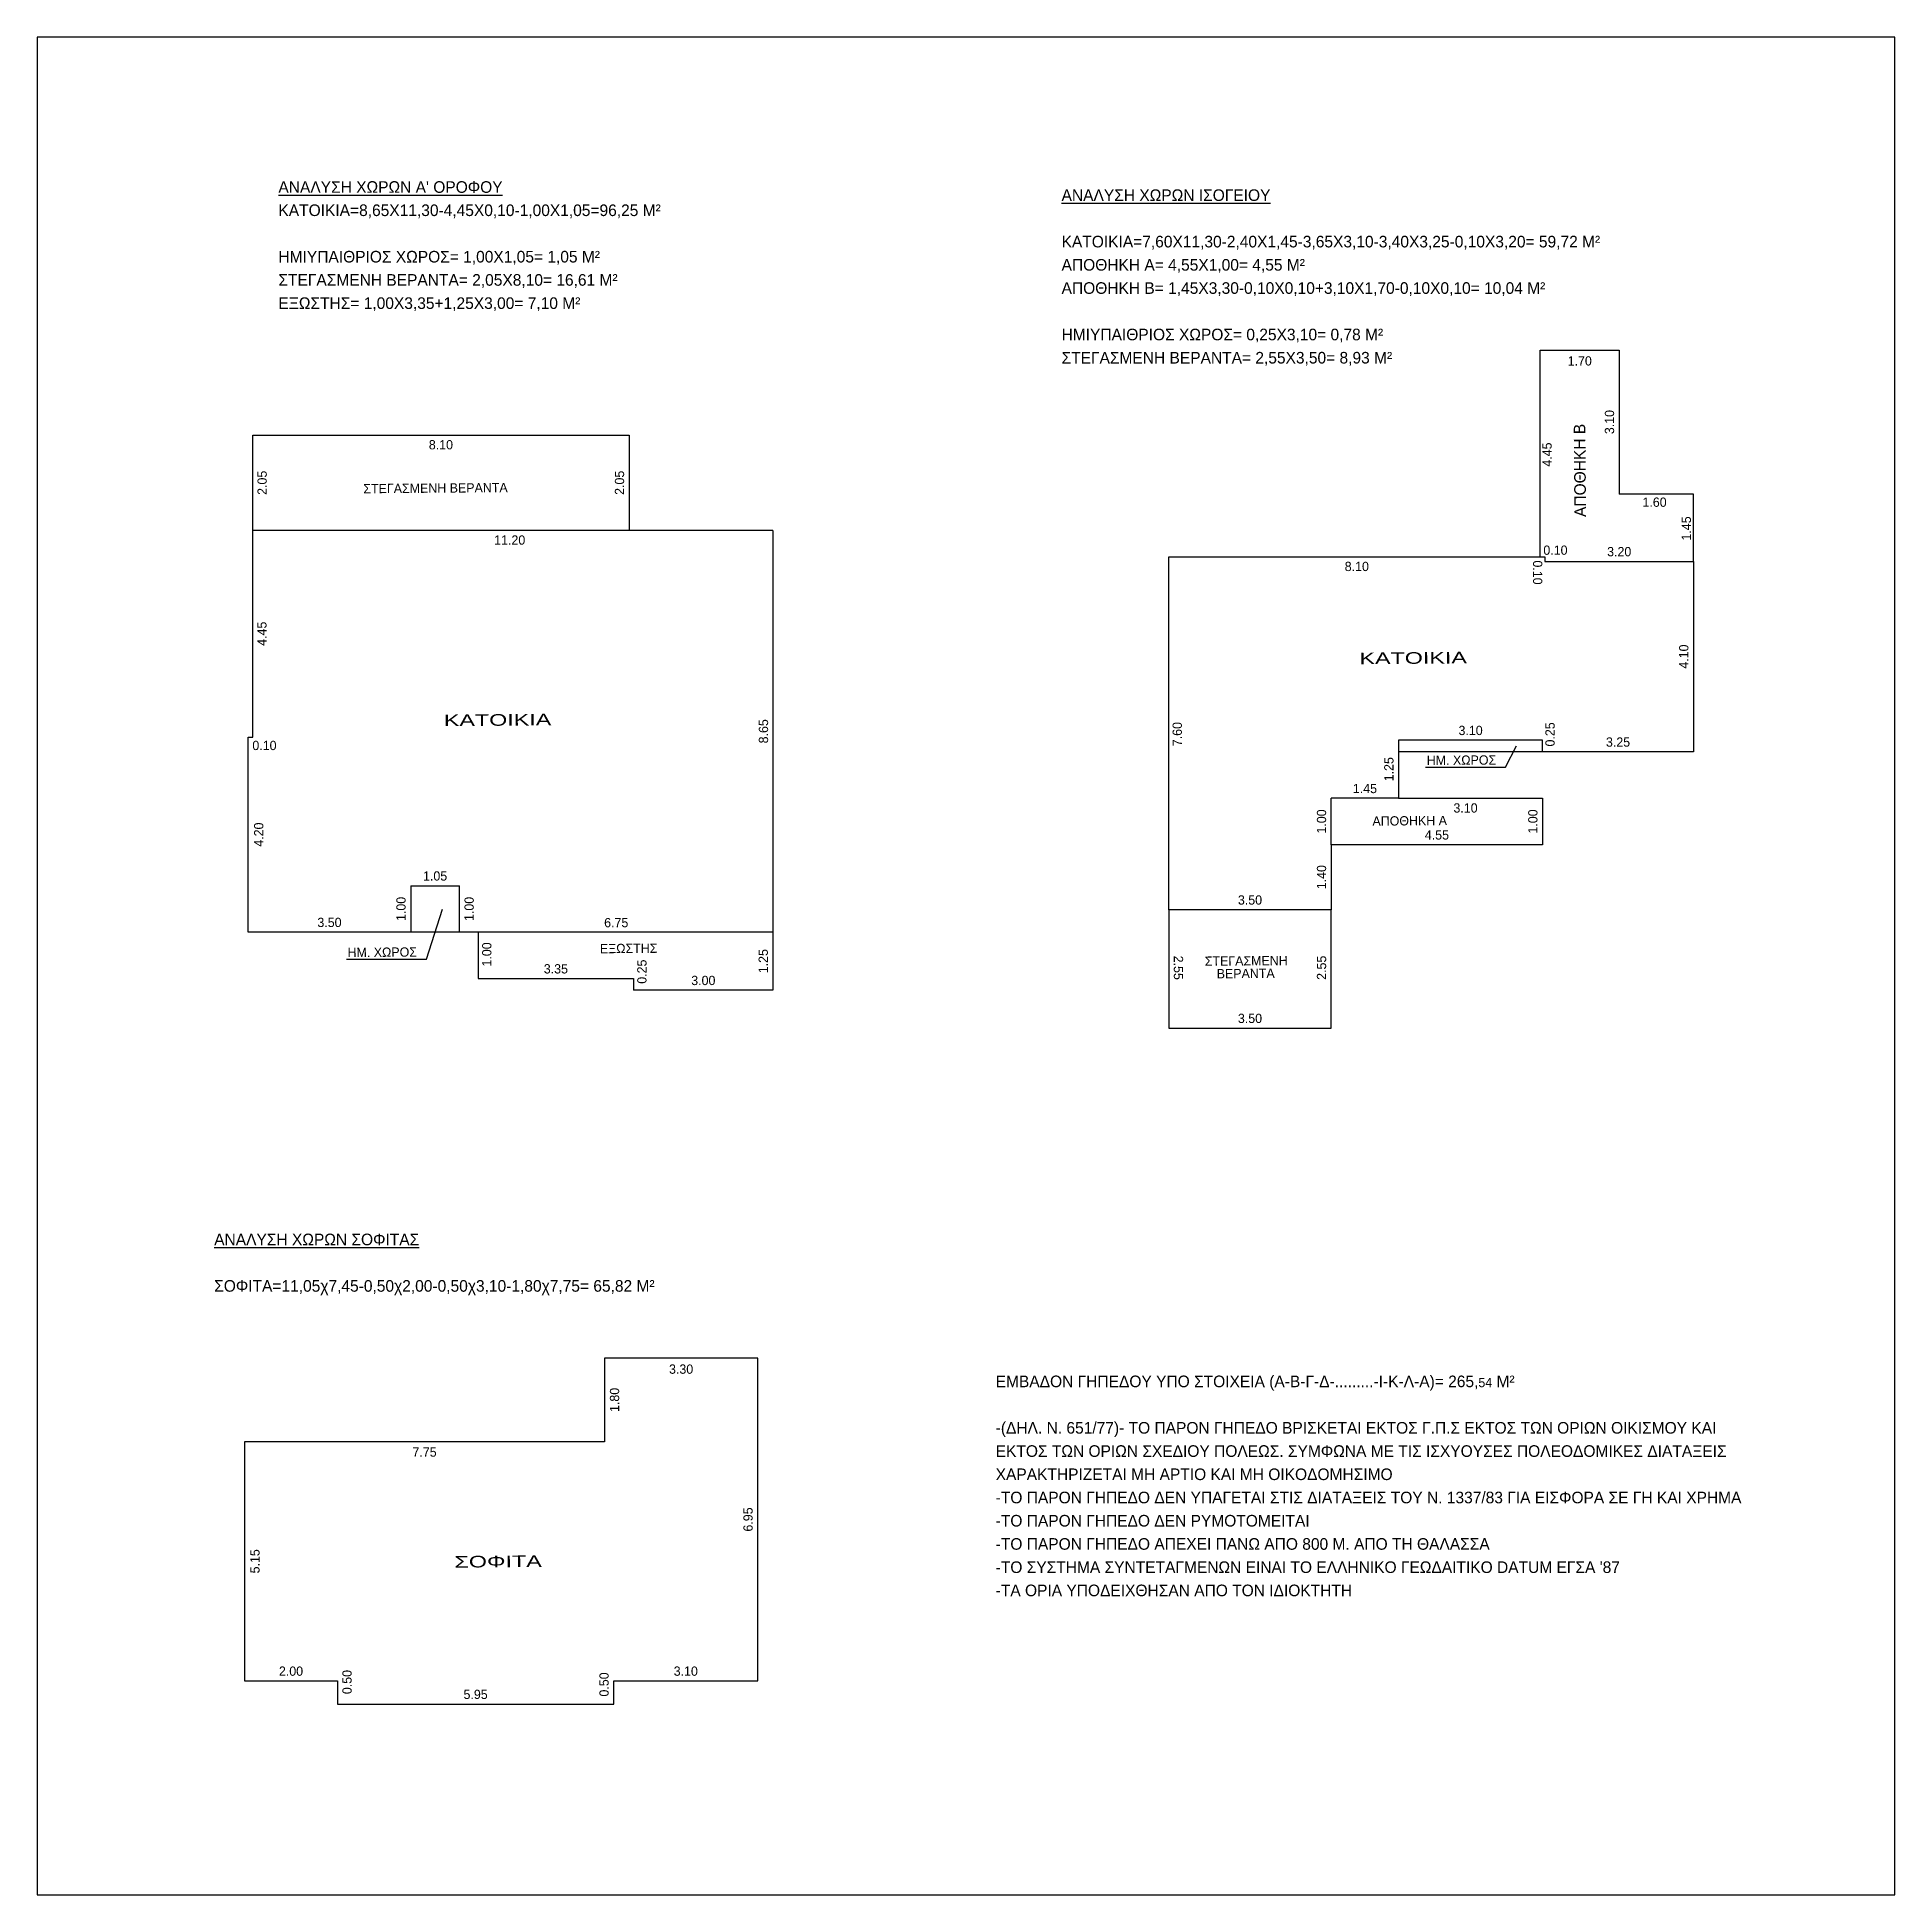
# Model space of a CAD drawing. Header units: metres. Extents: x 152688 to 152818, y 4372979 to 4373020.
# Drawn here: x 152757 to 152797, y 4372980 to 4373020 of the extents above; entities that cross this region are included whole.
import ezdxf
from ezdxf.enums import TextEntityAlignment as Align

# ---------------------------------------------------------------- set-up
doc = ezdxf.new("R2010")
doc.units = ezdxf.units.M
doc.header["$LTSCALE"] = 0.1
for name, color, linetype in [('BORDER-2D', 5, 'Continuous'), ('DIMS-2D', 1, 'Continuous'), ('FLOOR', 30, 'Continuous'), ('FLOORS-2D', 3, 'Continuous'), ('NOTES', 3, 'Continuous'), ('NOTES-2D', 3, 'Continuous'), ('STAIR', 3, 'Continuous'), ('TEXT', 3, 'Continuous')]:
    doc.layers.add(name, color=color, linetype=linetype)
doc.styles.add('simu-n', font='Ugsimpl.shx')

msp = doc.modelspace()

# ---------------------------------------------------------------- texts
at = {"layer": 'DIMS-2D', "color": 2, "style": 'simu-n'}
for s, p in [('1.70', (152790.215, 4373012.869)), ('8.10', (152765.694, 4373011.064)), ('1.60', (152791.826, 4373009.827)), ('11.20', (152767.175, 4373009.012)), ('0.10', (152789.692, 4373008.794)), ('3.20', (152791.065, 4373008.762)), ('8.10', (152785.415, 4373008.444)), ('0.10', (152761.894, 4373004.589)), ('3.10', (152787.865, 4373004.912)), ('3.25', (152791.04, 4373004.662)), ('1.45', (152785.59, 4373003.662)), ('3.10', (152787.756, 4373003.243)), ('4.55', (152787.14, 4373002.662)), ('1.05', (152765.569, 4373001.779)), ('3.50', (152783.115, 4373001.262)), ('3.50', (152763.294, 4373000.779)), ('6.75', (152769.469, 4373000.774)), ('3.35', (152768.169, 4372999.779)), ('3.00', (152771.344, 4372999.529)), ('3.50', (152783.115, 4372998.712)), ('3.30', (152770.866, 4372991.16)), ('7.75', (152765.341, 4372989.374)), ('2.00', (152762.466, 4372984.657)), ('3.10', (152770.966, 4372984.657)), ('5.95', (152766.441, 4372984.157))]:
    msp.add_text(s, height=0.2, dxfattribs=at).set_placement(p, align=Align.BOTTOM_CENTER)
for s, rotation, p in [('3.10', 90, (152791.015, 4373011.712)), ('4.45', 90, (152789.671, 4373011.012)), ('2.05', 90, (152762.004, 4373010.404)), ('2.05', 90, (152769.699, 4373010.404)), ('1.45', 90, (152792.67, 4373009.421)), ('0.10', 270, (152789.149, 4373008.472)), ('4.45', 90, (152761.999, 4373007.154)), ('4.10', 90, (152792.615, 4373006.662)), ('8.65', 90, (152772.799, 4373005.054)), ('7.60', 90, (152781.708, 4373004.993)), ('0.25', 90, (152789.735, 4373004.987)), ('1.25', 90, (152786.265, 4373004.237)), ('1.00', 90, (152784.815, 4373003.112)), ('1.00', 90, (152789.365, 4373003.112)), ('4.20', 90, (152761.93, 4373002.829)), ('1.40', 89.999, (152784.815, 4373001.912)), ('1.00', 90, (152764.994, 4373001.229)), ('1.00', 90, (152766.461, 4373001.229)), ('1.00', 90, (152766.841, 4373000.249)), ('0.25', 90, (152770.181, 4372999.878)), ('1.25', 90, (152772.794, 4373000.104)), ('2.55', 270, (152781.415, 4372999.962)), ('2.55', 90, (152784.815, 4372999.962)), ('1.80', 90, (152769.592, 4372990.657)), ('6.95', 90, (152772.466, 4372988.082)), ('5.15', 90, (152761.849, 4372987.182)), ('0.50', 90, (152763.832, 4372984.582)), ('0.50', 90, (152769.366, 4372984.53))]:
    msp.add_text(s, height=0.2, rotation=rotation, dxfattribs=at).set_placement(p, align=Align.BOTTOM_CENTER)
at = {"layer": 'NOTES-2D', "color": 4, "style": 'simu-n'}
for s, height, rotation, p in [('ΑΠΟΘΗΚΗ Β', 0.25, 90.4525, (152790.351, 4373009.669)), ('ΑΠΟΘΗΚΗ Α', 0.2, 0.4525, (152785.752, 4373003.021))]:
    msp.add_text(s, height=height, rotation=rotation, dxfattribs=at).set_placement(p)
at = {"layer": 'NOTES-2D', "style": 'simu-n'}
for s, p in [('ΣΤΕΓΑΣΜΕΝΗ ΒΕΡΑΝΤΑ', (152764.024, 4373010.178)), ('ΗΜ. ΧΩΡΟΣ', (152786.922, 4373004.326)), ('ΗΜ. ΧΩΡΟΣ', (152763.684, 4373000.191)), ('ΕΞΩΣΤΗΣ', (152769.117, 4373000.274)), ('ΣΤΕΓΑΣΜΕΝΗ', (152782.142, 4373000.004)), ('ΒΕΡΑΝΤΑ', (152782.399, 4372999.734))]:
    msp.add_text(s, height=0.2, rotation=0.4525, dxfattribs=at).set_placement(p)
at = {"layer": 'NOTES-2D', "color": 4, "style": 'simu-n', "width": 1.5}
for s, p in [('ΚΑΤΟΙΚΙΑ', (152785.473, 4373006.498)), ('ΚΑΤΟΙΚΙΑ', (152765.758, 4373005.164)), ('ΣΟΦΙΤΑ', (152765.986, 4372987.046))]:
    msp.add_text(s, height=0.25, rotation=0.4525, dxfattribs=at).set_placement(p)
at = {"layer": 'NOTES-2D', "char_height": 0.25, "attachment_point": 1, "style": 'simu-n'}
for s, insert, width in [("\\A1;\\pxsm1.2;{\\L\\C3;ΑΝΑΛΥΣΗ ΧΩΡΩΝ Α' ΟΡΟΦΟΥ\\P\\H0.99999x;\\lΚΑΤΟΙΚΙΑ=8,65Χ11,30-4,45Χ0,10-1,00Χ1,05\\H0.99998x;=96,25 \\H0.99996x;M²\\P\\P\\H0.99984x;\\C2;ΗΜΙΥΠΑΙΘΡΙΟΣ ΧΩΡΟΣ= \\H1.0001x;1,00Χ1,05= 1,05 Μ²\\P\\H0.99986x;ΣΤΕΓΑΣΜΕΝΗ ΒΕΡΑΝΤΑ\\H1.0001x;=\\H0.99994x; 2,05Χ8,10= 16,61 Μ²\\P\\H0.99996x;ΕΞΩΣΤΗΣ\\H1.0001x;= 1,00Χ3,35+1,25Χ3,00= 7,10 Μ²}", (152762.195, 4373016.898), 13.55906), ('\\A1;\\pxsm1.2;{\\L\\C3;ΑΝΑΛΥΣΗ ΧΩΡΩΝ ΙΣΟΓΕΙΟΥ\\P\\P\\H0.99999x;\\lΚΑΤΟΙΚΙΑ=7,60Χ11,30-2,40Χ1,45-3,65Χ3,10-3,40Χ3,25-0,10Χ3,20= 59,72 \\H0.99996x;M²\\PΑΠΟΘΗΚΗ Α= 4,55Χ1,00= 4,55 Μ²    \\H0.99996x;\\PΑΠΟΘΗΚΗ Β= 1,45Χ3,30-0,10Χ0,10+\\H0.99996x;3,10Χ1,70-0,10Χ0,10= 10,04 Μ²\\P\\H0.99998x;\\P\\H0.99996x;\\C2;ΗΜΙΥΠΑΙΘΡΙΟΣ ΧΩΡΟΣ\\H1.0001x;= 0,25Χ3,10= 0,78 Μ²\\P\\H0.99986x;ΣΤΕΓΑΣΜΕΝΗ ΒΕΡΑΝΤΑ\\H1.0001x;=\\H0.99994x; 2,55Χ3,50= 8,93 Μ²}', (152779.058, 4373016.723), 16.51894), ('\\A1;\\pxsm1.2;{\\L\\C3;ΑΝΑΛΥΣΗ ΧΩΡΩΝ ΣΟΦΙΤΑΣ\\P\\P\\H0.99995x;\\lΣΟΦΙΤΑ=11,05χ7,45-0,50χ2,00-0,50χ3,10-1,80χ7,75= 65,82 \\H0.99996x;M²}', (152760.812, 4372994.237), 12.89169)]:
    msp.add_mtext(s, dxfattribs=dict(at, insert=insert, width=width))
at = {"layer": 'TEXT', "insert": (152777.639, 4372991.181), "char_height": 0.25, "width": 16.55933, "attachment_point": 1, "line_spacing_factor": 1.5, "style": 'simu-n'}
msp.add_mtext("\\pxsm1.2;{\\C3;ΕΜΒΑΔΟΝ ΓΗΠΕΔΟΥ ΥΠΟ ΣΤΟΙΧΕΙΑ (Α-Β-Γ-Δ-.........-Ι-Κ-Λ-Α)= 265,\\H0.8x;54\\H1.25x; Μ²\\P}\\P{\\C3;-(ΔΗΛ. Ν. 651/77)- ΤΟ ΠΑΡΟΝ ΓΗΠΕΔΟ ΒΡΙΣΚΕΤΑΙ ΕΚΤΟΣ Γ.Π.Σ ΕΚΤΟΣ ΤΩΝ ΟΡΙΩΝ ΟΙΚΙΣΜΟΥ ΚΑΙ ΕΚΤΟΣ ΤΩΝ ΟΡΙΩΝ ΣΧΕΔΙΟΥ ΠΟΛΕΩΣ. ΣΥΜΦΩΝΑ ΜΕ ΤΙΣ ΙΣΧΥΟΥΣΕΣ ΠΟΛΕΟΔΟΜΙΚΕΣ ΔΙΑΤΑΞΕΙΣ ΧΑΡΑΚΤΗΡΙΖΕΤΑΙ ΜΗ ΑΡΤΙΟ ΚΑΙ ΜΗ ΟΙΚΟΔΟΜΗΣΙΜΟ\\P-ΤΟ ΠΑΡΟΝ ΓΗΠΕΔΟ ΔΕΝ ΥΠΑΓΕΤΑΙ ΣΤΙΣ ΔΙΑΤΑΞΕΙΣ ΤΟΥ Ν. 1337/83 ΓΙΑ ΕΙΣΦΟΡΑ ΣΕ ΓΗ ΚΑΙ ΧΡΗΜΑ\\P-ΤΟ ΠΑΡΟΝ ΓΗΠΕΔΟ ΔΕΝ ΡΥΜΟΤΟΜΕΙΤΑΙ\\P-ΤΟ ΠΑΡΟΝ ΓΗΠΕΔΟ ΑΠΕΧΕΙ ΠΑΝΩ ΑΠΟ 800 Μ. ΑΠΟ ΤΗ ΘΑΛΑΣΣΑ\\P-ΤΟ ΣΥΣΤΗΜΑ ΣΥΝΤΕΤΑΓΜΕΝΩΝ ΕΙΝΑΙ ΤΟ ΕΛΛΗΝΙΚΟ ΓΕΩΔΑΙΤΙΚΟ DATUM ΕΓΣΑ '87\\P-ΤΑ ΟΡΙΑ ΥΠΟΔΕΙΧΘΗΣΑΝ ΑΠΟ ΤΟΝ ΙΔΙΟΚΤΗΤΗ}", dxfattribs=at)

# ---------------------------------------------------------------- linework, layer by layer
at = {"layer": 'BORDER-2D'}
msp.add_lwpolyline([(152757, 4372980), (152797, 4372980), (152797, 4373020), (152757, 4373020), (152757, 4372980)], dxfattribs=at)
at = {"layer": 'FLOOR', "color": 4}
for p, q in [((152789.365, 4373013.262), (152791.065, 4373013.262)), ((152789.365, 4373008.812), (152789.365, 4373013.262)), ((152791.065, 4373013.262), (152791.065, 4373010.162)), ((152792.665, 4373010.162), (152791.065, 4373010.162)), ((152792.665, 4373008.712), (152792.665, 4373010.162)), ((152772.844, 4373009.379), (152761.644, 4373009.379)), ((152761.644, 4373004.929), (152761.644, 4373009.379)), ((152772.844, 4373009.379), (152772.844, 4373000.729)), ((152781.365, 4373008.812), (152789.365, 4373008.812)), ((152781.365, 4373001.212), (152781.365, 4373008.812)), ((152789.365, 4373008.812), (152789.465, 4373008.812)), ((152789.465, 4373008.812), (152789.465, 4373008.712)), ((152789.465, 4373008.712), (152792.665, 4373008.712)), ((152792.665, 4373008.712), (152792.665, 4373004.612)), ((152761.544, 4373000.729), (152761.544, 4373004.929)), ((152761.544, 4373004.929), (152761.644, 4373004.929)), ((152789.415, 4373004.862), (152786.315, 4373004.862)), ((152786.315, 4373004.862), (152786.315, 4373003.612)), ((152789.415, 4373004.612), (152789.415, 4373004.862)), ((152792.665, 4373004.612), (152789.415, 4373004.612)), ((152784.865, 4373002.612), (152784.865, 4373003.612)), ((152786.315, 4373003.612), (152784.865, 4373003.612)), ((152786.315, 4373003.612), (152789.415, 4373003.612)), ((152789.415, 4373003.612), (152789.415, 4373002.612)), ((152789.415, 4373002.612), (152784.865, 4373002.612)), ((152784.865, 4373002.612), (152784.865, 4373001.212)), ((152765.044, 4373001.729), (152765.044, 4373000.729)), ((152765.044, 4373001.729), (152766.094, 4373001.729)), ((152766.094, 4373000.729), (152766.094, 4373001.729)), ((152784.865, 4373001.212), (152781.365, 4373001.212)), ((152765.044, 4373000.729), (152761.544, 4373000.729)), ((152772.844, 4373000.729), (152766.094, 4373000.729)), ((152772.516, 4372991.557), (152769.216, 4372991.557)), ((152769.216, 4372991.557), (152769.216, 4372989.757)), ((152772.516, 4372984.607), (152772.516, 4372991.557)), ((152761.466, 4372989.757), (152761.466, 4372984.607)), ((152769.216, 4372989.757), (152761.466, 4372989.757)), ((152761.466, 4372984.607), (152763.466, 4372984.607)), ((152763.466, 4372984.607), (152763.466, 4372984.107)), ((152769.416, 4372984.107), (152769.416, 4372984.607)), ((152769.416, 4372984.607), (152772.516, 4372984.607)), ((152763.466, 4372984.107), (152769.416, 4372984.107))]:
    msp.add_line(p, q, dxfattribs=at)
at = {"layer": 'FLOOR', "color": 3}
for p, q in [((152789.415, 4373004.612), (152786.315, 4373004.612)), ((152781.365, 4373001.212), (152781.365, 4372998.662)), ((152784.865, 4373001.212), (152781.365, 4373001.212)), ((152784.865, 4372998.662), (152784.865, 4373001.212)), ((152781.365, 4372998.662), (152784.865, 4372998.662))]:
    msp.add_line(p, q, dxfattribs=at)
at = {"layer": 'FLOORS-2D', "color": 1}
for p, q in [((152788.619, 4373004.28), (152788.853, 4373004.741)), ((152786.897, 4373004.28), (152788.619, 4373004.28)), ((152765.381, 4373000.144), (152765.73, 4373001.222)), ((152763.66, 4373000.144), (152765.381, 4373000.144))]:
    msp.add_line(p, q, dxfattribs=at)
at = {"layer": 'NOTES', "color": 1, "ltscale": 0.2}
msp.add_line((152797, 4372980), (152797, 4372980), dxfattribs=at)
at = {"layer": 'STAIR'}
for p, q in [((152761.644, 4373009.379), (152761.644, 4373011.429)), ((152761.644, 4373011.429), (152769.744, 4373011.429)), ((152769.744, 4373011.429), (152769.744, 4373009.379)), ((152766.094, 4373000.729), (152765.044, 4373000.729))]:
    msp.add_line(p, q, dxfattribs=at)
at = {"layer": 'STAIR', "color": 2}
for p, q in [((152766.494, 4373000.729), (152766.494, 4372999.729)), ((152772.844, 4373000.729), (152772.844, 4372999.479)), ((152766.494, 4372999.729), (152769.844, 4372999.729)), ((152769.844, 4372999.729), (152769.844, 4372999.479)), ((152772.844, 4372999.479), (152769.844, 4372999.479))]:
    msp.add_line(p, q, dxfattribs=at)

msp.set_redraw_order([(e.dxf.handle, doc.entitydb.next_handle()) for e in msp.query("TEXT MTEXT ATTDEF DIMENSION ARC_DIMENSION")])  # texts and dimensions are drawn at this point

doc.saveas('drawing.dxf')
